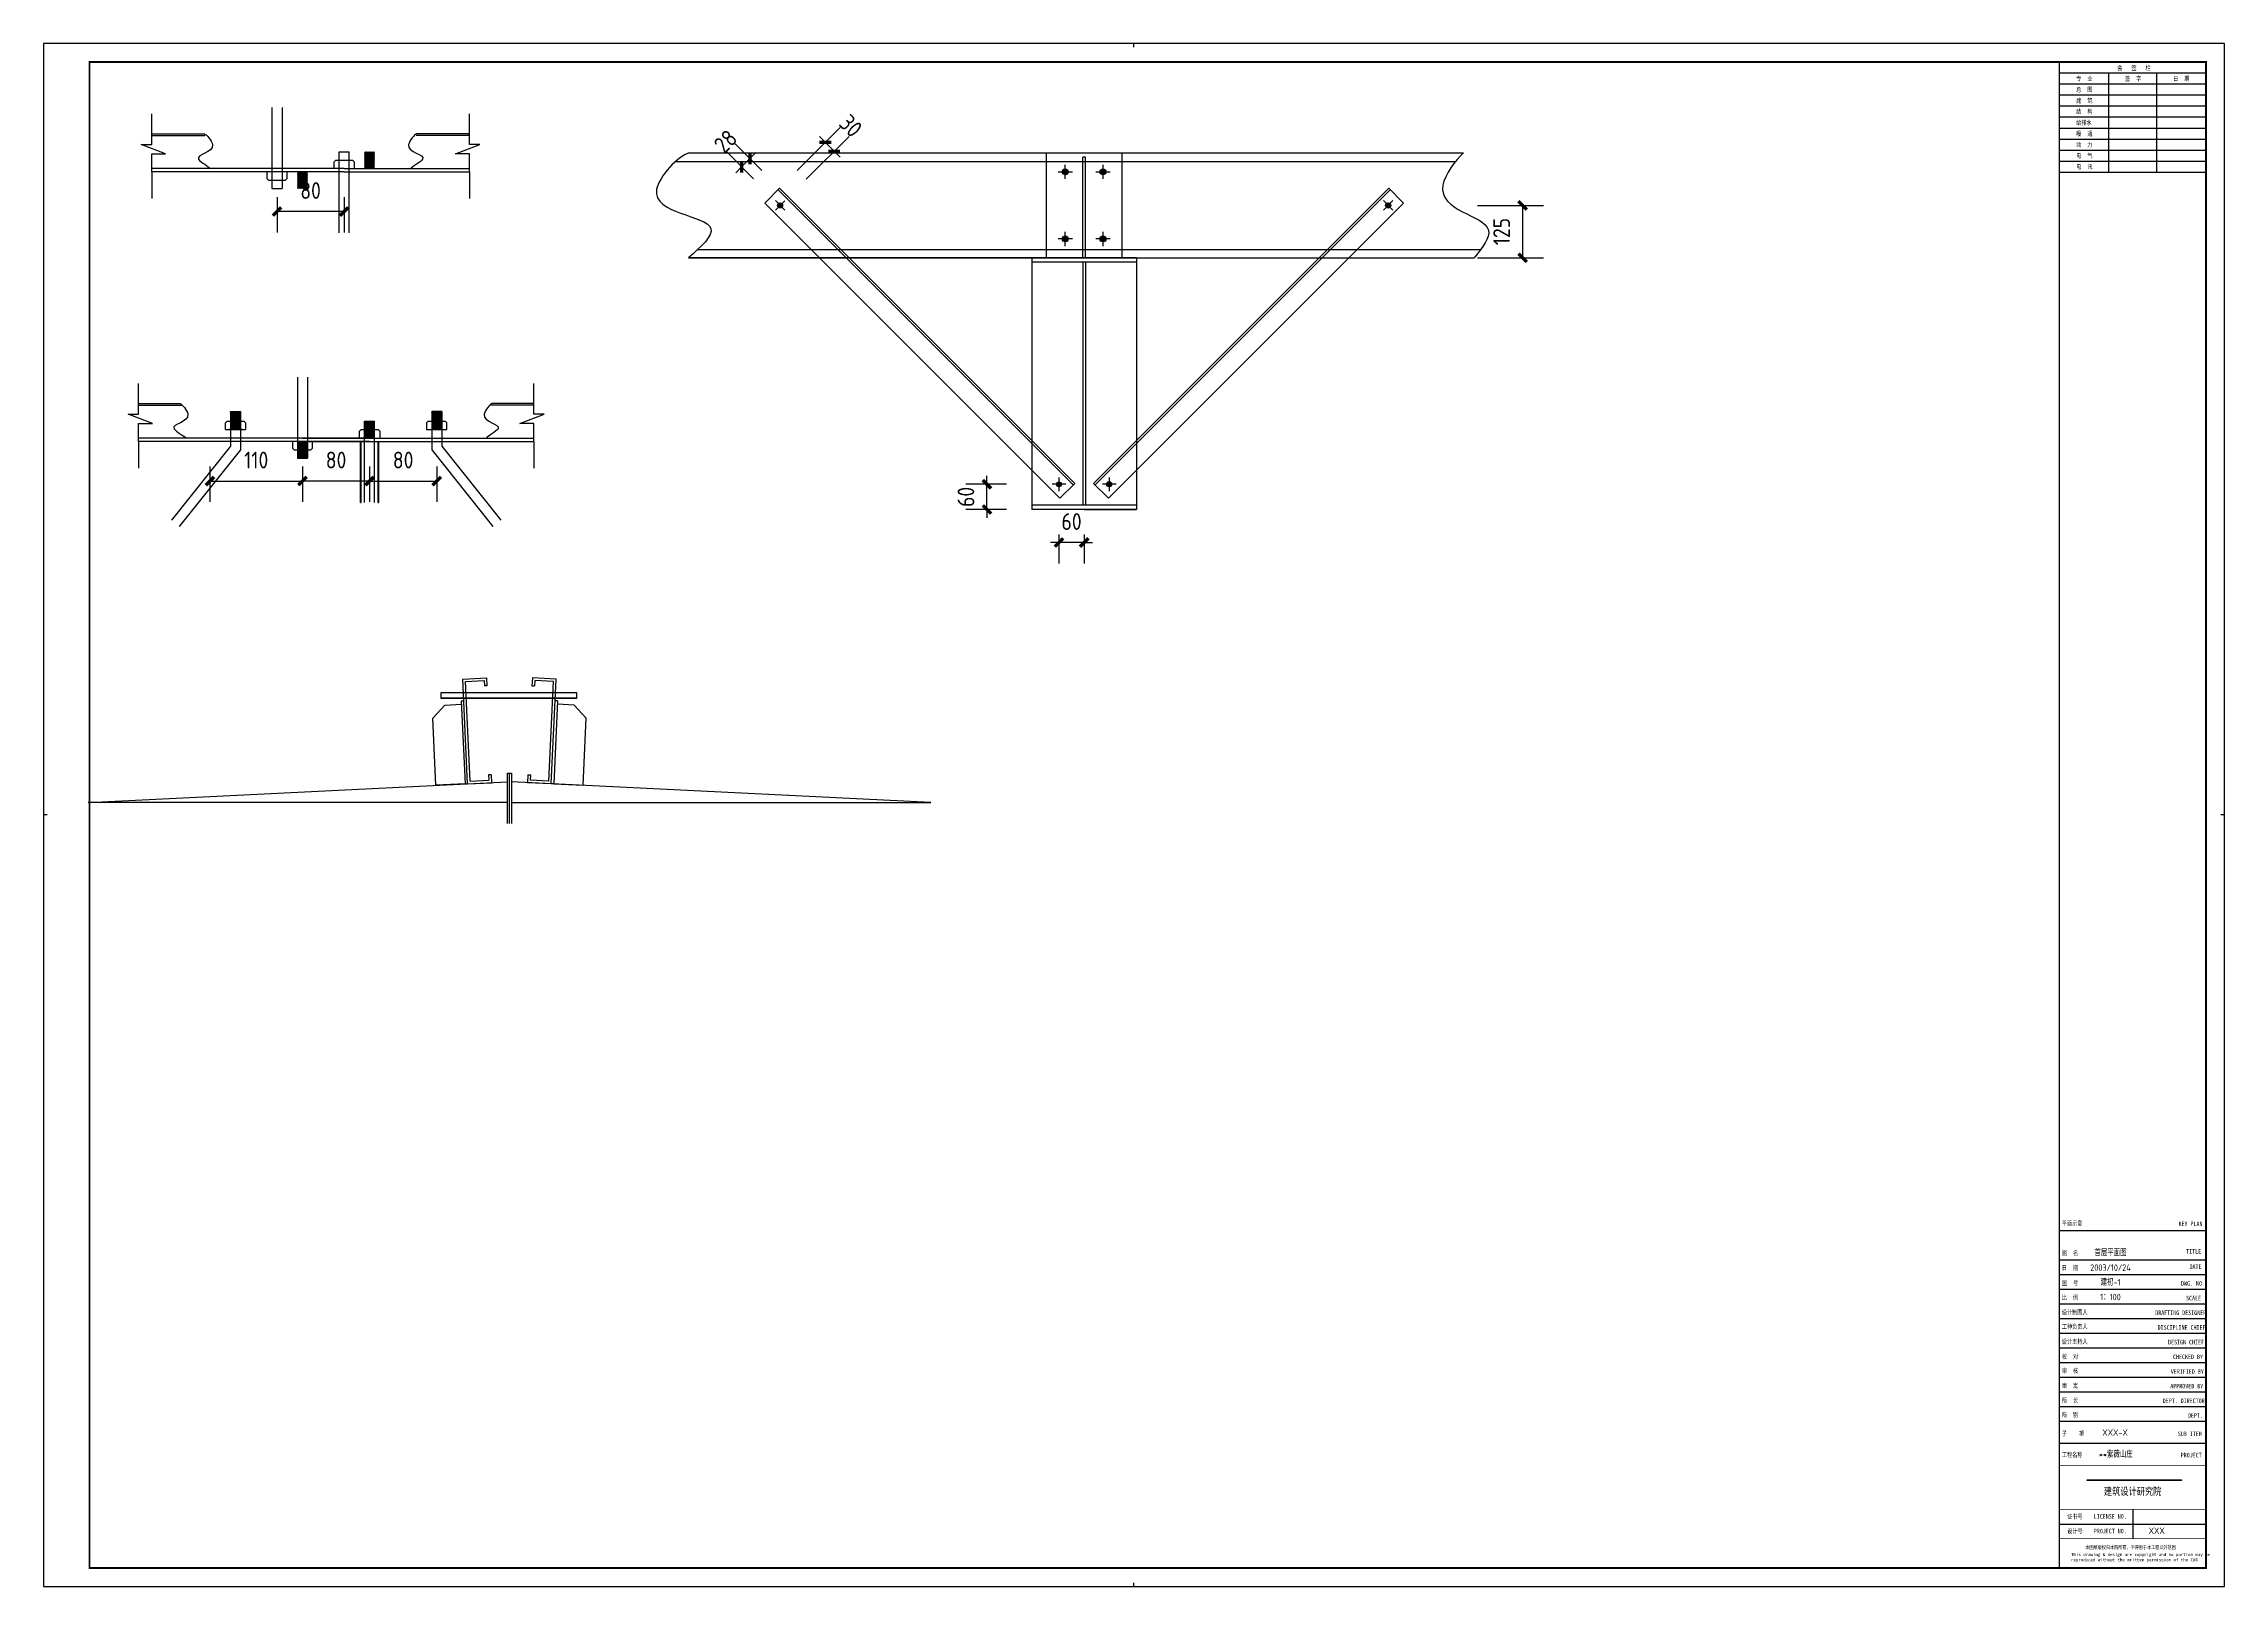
# Model space of a CAD drawing. Extents: x -9001 to 151288, y 75886 to 362543.
# Drawn here: x 21544 to 47547, y 179199 to 197592 of the extents above; entities that cross this region are included whole.
import ezdxf
from ezdxf.enums import TextEntityAlignment as Align

# ---------------------------------------------------------------- set-up
doc = ezdxf.new("R2010")
doc.units = 0
doc.header["$LTSCALE"] = 1000
doc.header["$MEASUREMENT"] = 0
doc.layers.add('PUB_TITLE', color=4, linetype='Continuous')
doc.styles.get("Standard").update_dxf_attribs({"font": 'gbenor.shx', "bigfont": 'gbcbig.shx'})
doc.styles.add('图框', font='')
doc.styles.get('图框').set_extended_font_data('SimSun')
doc.dimstyles.get("Standard").update_dxf_attribs({"dimscale": 100, "dimtxt": 1, "dimasz": 1, "dimexe": 2.5, "dimexo": 3, "dimgap": 1.5, "dimtad": 1, "dimdec": 0, "dimzin": 0, "dimdsep": 46, "dimtxsty": 'Standard', "dimblk": 'ARCHTICK', "dimcen": 0.09, "dimadec": 0, "dimazin": 0, "dimtfac": 1, "dimtdec": 0, "dimtix": 1, "dimtmove": 2, "dimatfit": 3, "dimfxl": 1, "dimtolj": 1, "dimtzin": 0, "dimarcsym": 0})
pattern_1 = [(45, (304.297, -21522.475), (-5.61266008, 5.61266008), [])]

# ---------------------------------------------------------------- blocks, each defined once
blk = doc.blocks.new('$titleblk$00000167')
blk.add_hatch(color=256).paths.add_polyline_path([(-74.9, 58.1), (-74.9, 57.7), (-23.4, 57.7), (-23.4, 58.1)])
for p, q in [((-594.5, 839), (-594.5, 841)), ((-90, 825), (-10, 825)), ((-63, 771), (-63, 825)), ((-37, 825), (-37, 771)), ((-90, 819), (-10, 819)), ((-90, 813), (-10, 813)), ((-90, 807), (-10, 807)), ((-90, 801), (-10, 801)), ((-90, 795), (-10, 795)), ((-90, 789), (-10, 789)), ((-90, 783), (-10, 783)), ((-90, 777), (-10, 777)), ((-90, 771), (-10, 771)), ((-1187, 420.5), (-1189, 420.5)), ((0, 420.5), (-2, 420.5)), ((-90, 194), (-10, 194)), ((-90, 194), (-10, 194)), ((-90, 178), (-10, 178)), ((-90, 170), (-10, 170)), ((-90, 162), (-10, 162)), ((-90, 154), (-10, 154)), ((-90, 146), (-10, 146)), ((-90, 138), (-10, 138)), ((-90, 130), (-10, 130)), ((-90, 122), (-10, 122)), ((-90, 114), (-10, 114)), ((-90, 106), (-10, 106)), ((-90, 98), (-10, 98)), ((-90, 90), (-10, 90)), ((-90, 78), (-10, 78)), ((-50, 42), (-50, 26)), ((-90, 34), (-10, 34)), ((-594.5, 0), (-594.5, 2))]:
    blk.add_line(p, q)
for points in [[(-1189, 0), (0, 0), (0, 841), (-1189, 841)], [(-74.9, 58.1), (-23.4, 58.1), (-23.4, 57.7), (-74.9, 57.7)]]:
    blk.add_lwpolyline(points, close=True)
at = {"const_width": 1}
blk.add_lwpolyline([(-1164, 10), (-10, 10), (-10, 831), (-1164, 831)], close=True, dxfattribs=at)
for points, const_width in [([(-90, 831), (-90, 10)], 0.8), ([(-90, 831), (-90, 767)], 0.8), ([(-10, 767), (-10, 831), (-90, 831)], 0.8), ([(-90, 10), (-10, 10), (-10, 200)], 0.8), ([(-90, 66), (-10, 66)], 0.4), ([(-90, 42), (-10, 42)], 0.4), ([(-90, 26), (-10, 26)], 0.4)]:
    blk.add_lwpolyline(points, dxfattribs=dict(const_width=const_width))
at = {"style": '图框', "width": 0.8}
for s, height, p in [('专  业', 2.5, (-80.8, 820.7)), ('会   签   栏', 2.5, (-58.4, 826.5)), ('签  字', 2.5, (-54.2, 820.7)), ('日  期', 2.5, (-28, 820.7)), ('总  图', 2.5, (-80.8, 814.7)), ('建  筑', 2.5, (-80.8, 808.7)), ('结  构', 2.5, (-80.8, 802.7)), ('给排水', 2.5, (-80.8, 796.7)), ('动  力', 2.5, (-80.8, 784.7)), ('暖  通', 2.5, (-80.8, 790.7)), ('电  气', 2.5, (-80.8, 778.7)), ('电  讯', 2.5, (-80.8, 772.7)), ('平面示意', 2.5, (-88.6, 196.7)), ('KEY PLAN', 2.5, (-25, 196.4)), ('图  名', 2.5, (-88.6, 180.4)), ('TITLE', 2.5, (-20.8, 181.4)), ('图  号', 2.5, (-88.6, 164.1)), ('日  期', 2.5, (-88.6, 172.4)), ('DWG. NO', 2.5, (-23.6, 163.9)), ('DATE', 2.5, (-19, 173.1)), ('比  例', 2.5, (-88.6, 156.3)), ('SCALE', 2.5, (-20.9, 155.9)), ('设计制图人', 2.5, (-88.6, 148.2)), ('工种负责人', 2.5, (-88.6, 140.4)), ('DRAFTING DESIGNER', 2.5, (-37.7, 147.9)), ('设计主持人', 2.5, (-88.6, 132.2)), ('DISCIPLINE CHIEF', 2.5, (-36.4, 139.9)), ('DESIGN CHIEF', 2.5, (-30.7, 131.9)), ('校  对', 2.5, (-88.6, 124.1)), ('审  核', 2.5, (-88.6, 116.3)), ('CHECKED BY', 2.5, (-28, 123.9)), ('审  定', 2.5, (-88.6, 108.2)), ('APPROVED BY', 2.5, (-29.5, 107.9)), ('VERIFIED BY', 2.5, (-29.2, 115.9)), ('所  长', 2.5, (-88.6, 100.2)), ('所  别', 2.5, (-88.6, 92.3)), ('DEPT. DIRECTOR', 2.5, (-33.6, 99.9)), ('子    项', 2.5, (-88.6, 82.1)), ('SUB ITEM', 2.5, (-25.4, 81.9)), ('DEPT.', 2.5, (-19.9, 91.9)), ('工程名称', 2.5, (-88.6, 70.5)), ('PROJECT', 2.5, (-23.8, 70.3)), ('建筑设计研究院', 4, (-65.7, 49.8)), ('证书号', 2.5, (-85.7, 36.8)), ('LICENSE NO.', 2.5, (-71.2, 36.9)), ('设计号', 2.5, (-85.7, 28.9)), ('PROJECT NO.', 2.5, (-71.2, 28.9)), ('本图纸版权归本院所有，不得用于本工程以外范围', 2, (-75.8, 20.3))]:
    blk.add_text(s, height=height, dxfattribs=at).set_placement(p)
at = {"insert": (-83.6, 18.2), "char_height": 1.7, "width": 72.25, "attachment_point": 1, "style": '图框'}
blk.add_mtext('This drawing & design are copyright and no portion may be reproduced without the written permission of the CAG', dxfattribs=at)
at = {"flags": 4}
for tag, p in [('(扩展图名)', (-62.1, 184.1)), ('图名', (-62.1, 180.1)), ('图号', (-62.1, 164)), ('日期', (-62.1, 172)), ('比例', (-62.1, 156)), ('子项', (-59.6, 82.1)), ('工程名称', (-59.2, 70.2)), ('设计号', (-36.9, 28.6))]:
    blk.add_attdef(tag, text='', height=3.5, dxfattribs=at).set_placement(p, align=Align.CENTER)
for tag, p in [('设计人', (-64.8, 148.1)), ('负责人', (-64.7, 140.3)), ('主持人', (-64.7, 132.3)), ('校对人', (-64.3, 124.4)), ('审核人', (-64, 116.2)), ('审定人', (-64.2, 108)), ('所长', (-64.2, 99.8))]:
    blk.add_attdef(tag, p, '', height=3.5)
blk = doc.blocks.new('_ArchTick')
at = {"color": 0, "linetype": 'ByBlock', "const_width": 0.4}
blk.add_lwpolyline([(-0.5, -0.5), (0.5, 0.5)], dxfattribs=at)
blk = doc.blocks.new('*D438')
at = {"color": 0, "lineweight": -2}
for p, q in [((24327, 195763), (24327, 195340)), ((25127, 195590), (24327, 195590)), ((25127, 195763), (25127, 195340))]:
    blk.add_line(p, q, dxfattribs=at)
at = {"layer": 'Defpoints', "color": 0}
for p in [(24327, 196063), (25127, 196063), (24327, 195590)]:
    blk.add_point(p, dxfattribs=at)
at = {"color": 0, "lineweight": -2, "xscale": 100, "yscale": 100, "zscale": 100, "rotation": 180}
blk.add_blockref('_ArchTick', (24327, 195590), dxfattribs=at)
at = {"color": 0, "lineweight": -2, "xscale": 100, "yscale": 100, "zscale": 100}
blk.add_blockref('_ArchTick', (25127, 195590), dxfattribs=at)
at = {"color": 0, "insert": (24727, 195840), "char_height": 200, "attachment_point": 5}
blk.add_mtext('\\A1;80', dxfattribs=at)
blk = doc.blocks.new('*D439')
at = {"color": 0, "lineweight": -2}
for p, q in [((24631, 192550), (24631, 192127)), ((25431, 192550), (25431, 192127)), ((25431, 192377), (24631, 192377))]:
    blk.add_line(p, q, dxfattribs=at)
at = {"layer": 'Defpoints', "color": 0}
for p in [(24631, 192850), (25431, 192850), (24631, 192377)]:
    blk.add_point(p, dxfattribs=at)
at = {"color": 0, "lineweight": -2, "xscale": 100, "yscale": 100, "zscale": 100, "rotation": 180}
blk.add_blockref('_ArchTick', (24631, 192377), dxfattribs=at)
at = {"color": 0, "lineweight": -2, "xscale": 100, "yscale": 100, "zscale": 100}
blk.add_blockref('_ArchTick', (25431, 192377), dxfattribs=at)
at = {"color": 0, "insert": (25031, 192627), "char_height": 200, "attachment_point": 5}
blk.add_mtext('\\A1;80', dxfattribs=at)
blk = doc.blocks.new('*D440')
at = {"color": 0, "lineweight": -2}
for p, q in [((23527, 192550), (23527, 192127)), ((24631, 192550), (24631, 192127)), ((23527, 192377), (24631, 192377))]:
    blk.add_line(p, q, dxfattribs=at)
at = {"layer": 'Defpoints', "color": 0}
for p in [(23527, 192850), (24631, 192850), (24631, 192377)]:
    blk.add_point(p, dxfattribs=at)
at = {"color": 0, "lineweight": -2, "xscale": 100, "yscale": 100, "zscale": 100, "rotation": 180}
blk.add_blockref('_ArchTick', (23527, 192377), dxfattribs=at)
at = {"color": 0, "lineweight": -2, "xscale": 100, "yscale": 100, "zscale": 100}
blk.add_blockref('_ArchTick', (24631, 192377), dxfattribs=at)
at = {"color": 0, "insert": (24079, 192627), "char_height": 200, "attachment_point": 5}
blk.add_mtext('\\A1;110', dxfattribs=at)
blk = doc.blocks.new('*D441')
at = {"color": 0, "lineweight": -2}
for p, q in [((25431, 192550), (25431, 192127)), ((26231, 192550), (26231, 192127)), ((25431, 192377), (26231, 192377))]:
    blk.add_line(p, q, dxfattribs=at)
at = {"layer": 'Defpoints', "color": 0}
for p in [(25431, 192850), (26231, 192850), (26231, 192377)]:
    blk.add_point(p, dxfattribs=at)
at = {"color": 0, "lineweight": -2, "xscale": 100, "yscale": 100, "zscale": 100, "rotation": 180}
blk.add_blockref('_ArchTick', (25431, 192377), dxfattribs=at)
at = {"color": 0, "lineweight": -2, "xscale": 100, "yscale": 100, "zscale": 100}
blk.add_blockref('_ArchTick', (26231, 192377), dxfattribs=at)
at = {"color": 0, "insert": (25831, 192627), "char_height": 200, "attachment_point": 5}
blk.add_mtext('\\A1;80', dxfattribs=at)
blk = doc.blocks.new('*D442')
at = {"color": 0, "lineweight": -2}
for p, q in [((33651, 191738), (33651, 191394)), ((33951, 191738), (33951, 191394)), ((33651, 191644), (33551, 191644)), ((33951, 191644), (33651, 191644)), ((33951, 191644), (34051, 191644))]:
    blk.add_line(p, q, dxfattribs=at)
at = {"layer": 'Defpoints', "color": 0}
for p in [(33651, 192038), (33951, 192038), (33651, 191644)]:
    blk.add_point(p, dxfattribs=at)
at = {"color": 0, "lineweight": -2, "xscale": 100, "yscale": 100, "zscale": 100}
blk.add_blockref('_ArchTick', (33651, 191644), dxfattribs=at)
at = {"color": 0, "lineweight": -2, "xscale": 100, "yscale": 100, "zscale": 100, "rotation": 180}
blk.add_blockref('_ArchTick', (33951, 191644), dxfattribs=at)
at = {"color": 0, "insert": (33801, 191894), "char_height": 200, "attachment_point": 5}
blk.add_mtext('\\A1;60', dxfattribs=at)
blk = doc.blocks.new('*D443')
at = {"color": 0, "lineweight": -2}
for p, q in [((38641, 195663), (39429, 195663)), ((39179, 195663), (39179, 195038)), ((38641, 195038), (39429, 195038))]:
    blk.add_line(p, q, dxfattribs=at)
at = {"layer": 'Defpoints', "color": 0}
for p in [(38341, 195663), (38341, 195038), (39179, 195038)]:
    blk.add_point(p, dxfattribs=at)
at = {"color": 0, "lineweight": -2, "xscale": 100, "yscale": 100, "zscale": 100}
for p, rotation in [((39179, 195663), 90), ((39179, 195038), 270)]:
    blk.add_blockref('_ArchTick', p, dxfattribs=dict(at, rotation=rotation))
at = {"color": 0, "insert": (38929, 195351), "char_height": 200, "attachment_point": 5, "rotation": 90}
blk.add_mtext('\\A1;125', dxfattribs=at)
blk = doc.blocks.new('*D444')
at = {"color": 0, "lineweight": -2}
for p, q in [((30107, 196080), (29788, 196399)), ((30008, 195981), (29689, 196300)), ((29866, 196123), (29796, 196052)), ((29866, 196123), (29965, 196222)), ((29965, 196222), (30036, 196293))]:
    blk.add_line(p, q, dxfattribs=at)
at = {"layer": 'Defpoints', "color": 0}
for p in [(29965, 196222), (30319, 195868), (30220, 195769)]:
    blk.add_point(p, dxfattribs=at)
at = {"color": 0, "lineweight": -2, "xscale": 100, "yscale": 100, "zscale": 100}
for p, rotation in [((29866, 196123), 45.00000000003364), ((29965, 196222), 225.0000000000337)]:
    blk.add_blockref('_ArchTick', p, dxfattribs=dict(at, rotation=rotation))
at = {"color": 0, "insert": (29675, 196426), "char_height": 200, "attachment_point": 5, "rotation": 45}
blk.add_mtext('\\A1;28', dxfattribs=at)
blk = doc.blocks.new('*D445')
at = {"color": 0, "lineweight": -2}
for p, q in [((30531, 196080), (31042, 196591)), ((30637, 195974), (31148, 196485)), ((30865, 196414), (30794, 196485)), ((30971, 196308), (30865, 196414)), ((30971, 196308), (31042, 196237))]:
    blk.add_line(p, q, dxfattribs=at)
at = {"layer": 'Defpoints', "color": 0}
for p in [(30865, 196414), (30319, 195868), (30425, 195762)]:
    blk.add_point(p, dxfattribs=at)
at = {"color": 0, "lineweight": -2, "xscale": 100, "yscale": 100, "zscale": 100}
for p, rotation in [((30865, 196414), 315), ((30971, 196308), 135)]:
    blk.add_blockref('_ArchTick', p, dxfattribs=dict(at, rotation=rotation))
at = {"color": 0, "insert": (31169, 196612), "char_height": 200, "attachment_point": 5, "rotation": 315}
blk.add_mtext('\\A1;30', dxfattribs=at)
blk = doc.blocks.new('*D446')
at = {"color": 0, "lineweight": -2}
for p, q in [((32792, 192338), (32792, 192438)), ((33026, 192338), (32542, 192338)), ((32792, 192038), (32792, 192338)), ((33026, 192038), (32542, 192038)), ((32792, 192038), (32792, 191938))]:
    blk.add_line(p, q, dxfattribs=at)
at = {"layer": 'Defpoints', "color": 0}
for p in [(32792, 192338), (33326, 192338), (33326, 192038)]:
    blk.add_point(p, dxfattribs=at)
at = {"color": 0, "lineweight": -2, "xscale": 100, "yscale": 100, "zscale": 100}
for p, rotation in [((32792, 192338), 270), ((32792, 192038), 90)]:
    blk.add_blockref('_ArchTick', p, dxfattribs=dict(at, rotation=rotation))
at = {"color": 0, "insert": (32542, 192188), "char_height": 200, "attachment_point": 5, "rotation": 90}
blk.add_mtext('\\A1;60', dxfattribs=at)

msp = doc.modelspace()

# ---------------------------------------------------------------- hatches: boundary and pattern name
h = msp.add_hatch()
h.set_pattern_fill('ANSI31', color=256, scale=5, style=0)
h.set_pattern_definition(pattern_1)
h.paths.add_polyline_path([(24691, 192849.6), (24631, 192849.6), (24571, 192849.6), (24571, 192749.6), (24691, 192749.6)])
h.paths.add_polyline_path([(24691, 192749.6), (24571, 192749.6), (24571, 192649.6), (24691, 192649.6)])
h.paths.add_polyline_path([(25491, 193089.6), (25371, 193089.6), (25371, 192989.6), (25491, 192989.6)])
h.paths.add_polyline_path([(25491, 192989.6), (25371, 192989.6), (25371, 192889.6), (25491, 192889.6)])
h.paths.add_polyline_path([(24691, 195963.2), (24571, 195963.2), (24571, 195863.2), (24691, 195863.2)])
h.paths.add_polyline_path([(24691, 196063.2), (24571, 196063.2), (24571, 195963.2), (24691, 195963.2)])
h.paths.add_polyline_path([(25491, 196203.2), (25371, 196203.2), (25371, 196103.2), (25431, 196103.2), (25491, 196103.2)])
h.paths.add_polyline_path([(25491, 196303.2), (25371, 196303.2), (25371, 196203.2), (25491, 196203.2)])
h = msp.add_hatch()
h.set_pattern_fill('ANSI31', color=256, scale=5, style=0)
h.set_pattern_definition([(45, (2054.106, -2173.0185), (-5.61266008, 5.61266008), [])])
h.paths.add_polyline_path([(33726.1, 195298.1, 0.4142136), (33691.1, 195263.1), (33726.1, 195263.1)])
h.paths.add_polyline_path([(33726.1, 195298.1), (33726.1, 195263.1), (33761.1, 195263.1, 0.4142136)])
h.paths.add_polyline_path([(33726.1, 195263.1), (33691.1, 195263.1, 0.4142136), (33726.1, 195228.1)])
h.paths.add_polyline_path([(33761.1, 195263.1), (33726.1, 195263.1), (33726.1, 195228.1, 0.4142136)])
h.paths.add_polyline_path([(34176.1, 195298.1, 0.4142136), (34141.1, 195263.1), (34176.1, 195263.1)])
h.paths.add_polyline_path([(34176.1, 195263.1), (34141.1, 195263.1, 0.4142136), (34176.1, 195228.1)])
h.paths.add_polyline_path([(34211.1, 195263.1), (34176.1, 195263.1), (34176.1, 195228.1, 0.4142136)])
h.paths.add_polyline_path([(34176.1, 195298.1), (34176.1, 195263.1), (34211.1, 195263.1, 0.4142136)])
h.paths.add_polyline_path([(33726.1, 196098.1, 0.4142136), (33691.1, 196063.1), (33726.1, 196063.1)])
h.paths.add_polyline_path([(33726.1, 196063.1), (33691.1, 196063.1, 0.4142136), (33726.1, 196028.1)])
h.paths.add_polyline_path([(33761.1, 196063.1), (33726.1, 196063.1), (33726.1, 196028.1, 0.4142136)])
h.paths.add_polyline_path([(33726.1, 196098.1), (33726.1, 196063.1), (33761.1, 196063.1, 0.4142136)])
h.paths.add_polyline_path([(34176.1, 196098.1, 0.4142136), (34141.1, 196063.1), (34176.1, 196063.1)])
h.paths.add_polyline_path([(34176.1, 196063.1), (34141.1, 196063.1, 0.4142136), (34176.1, 196028.1)])
h.paths.add_polyline_path([(34211.1, 196063.1), (34176.1, 196063.1), (34176.1, 196028.1, 0.4142136)])
h.paths.add_polyline_path([(34176.1, 196098.1), (34176.1, 196063.1), (34211.1, 196063.1, 0.4142136)])
h = msp.add_hatch()
h.set_pattern_fill('ANSI31', color=256, scale=5, style=0)
h.set_pattern_definition([(45, (4296.3, -12750.482), (-5.61266008, 5.61266008), [])])
h.paths.add_polyline_path([(37597.4, 195684.3, 0.4142136), (37554.9, 195684.3), (37576.1, 195663.1)])
h.paths.add_polyline_path([(37554.9, 195684.3, 0.1989124), (37546.1, 195663.1, 0.1989124), (37554.9, 195641.9), (37576.1, 195663.1)])
h.paths.add_polyline_path([(37576.1, 195663.1), (37554.9, 195641.9, 0.4142136), (37597.4, 195641.9)])
h.paths.add_polyline_path([(37597.4, 195684.3), (37576.1, 195663.1), (37597.4, 195641.9, 0.1989124), (37606.1, 195663.1, 0.1989124)])
h.paths.add_polyline_path([(30347.1, 195684, 0.410274), (30304.9, 195684.3), (30326.1, 195663.1)])
h.paths.add_polyline_path([(30304.9, 195684.3, 0.2024153), (30295.9, 195662.8, 0.1989124), (30304.6, 195641.6), (30326.1, 195663.1)])
h.paths.add_polyline_path([(30326.1, 195663.1), (30304.6, 195641.6, 0.4181641), (30347.4, 195641.9)])
h.paths.add_polyline_path([(30355.9, 195662.8, 0.1989124), (30347.1, 195684), (30326.1, 195663.1), (30347.4, 195641.9, 0.1954142)])
h.paths.add_polyline_path([(33651.1, 192367.5, 0.4086452), (33621.1, 192338.1), (33651.1, 192338.1)])
h.paths.add_polyline_path([(33651.1, 192367.5), (33651.1, 192338.1), (33681.1, 192338.1, 0.4086452)])
h.paths.add_polyline_path([(33621.1, 192338.1, 0.0047623), (33621.1, 192337.5, 1), (33681.1, 192337.5, 0.0047623), (33681.1, 192338.1)])
h.paths.add_polyline_path([(34251.1, 192368.1, 0.4142136), (34221.1, 192338.1), (34251.1, 192338.1)])
h.paths.add_polyline_path([(34251.1, 192338.1), (34221.1, 192338.1, 0.4142136), (34251.1, 192308.1)])
h.paths.add_polyline_path([(34281.1, 192338.1), (34251.1, 192338.1), (34251.1, 192308.1, 0.4142136)])
h.paths.add_polyline_path([(34251.1, 192368.1), (34251.1, 192338.1), (34281.1, 192338.1, 0.4142136)])
h = msp.add_hatch()
h.set_pattern_fill('ANSI31', color=256, scale=5, style=0)
h.set_pattern_definition(pattern_1)
h.paths.add_polyline_path([(23891, 193204.3), (23771, 193204.3), (23771, 193089.6), (23891, 193089.6)])
h.paths.add_polyline_path([(23891, 193089.6), (23771, 193089.6), (23771, 192989.6), (23891, 192989.6)])
h.paths.add_polyline_path([(26291, 193204.3), (26171, 193204.3), (26171, 193089.6), (26291, 193089.6)])
h.paths.add_polyline_path([(26291, 193089.6), (26171, 193089.6), (26171, 192989.6), (26291, 192989.6)])
h = msp.add_hatch()
h.set_pattern_fill('ANSI31', color=256, style=0)
h.set_pattern_definition([(45, (304.2967, -21522.475), (-1.122532015, 1.122532015), [])])
h.paths.add_polyline_path([(25331, 192849.6), (25321, 192849.6), (25321, 192122.2), (25331, 192122.2)])
h.paths.add_polyline_path([(25541, 192849.6), (25531, 192849.6), (25531, 192316.2), (25541, 192282.3)])

# ---------------------------------------------------------------- linework, layer by layer
for p, q in [((22832.4, 196388.7), (22832.4, 196754.7)), ((24266.7, 196830.6), (24266.7, 195863.2)), ((24386.7, 196830.6), (24386.7, 195863.2)), ((26621, 196388.7), (26621, 196754.7)), ((22998.9, 196276.8), (22708.3, 196388.7)), ((22708.3, 196388.7), (22832.4, 196388.7)), ((22832.4, 196515.7), (23463.8, 196515.7)), ((22832.4, 196495.7), (23468, 196495.7)), ((26621, 196495.7), (25985.3, 196495.7)), ((26621, 196515.7), (25989.6, 196515.7)), ((26454.5, 196276.8), (26745.1, 196388.7)), ((26745.1, 196388.7), (26621, 196388.7)), ((22832.2, 196063.2), (22832.2, 196276.8)), ((22832.2, 196276.8), (22998.9, 196276.8)), ((25126.7, 196103.2), (22832.2, 196103.2)), ((25006.7, 196103.2), (24946.7, 196103.2)), ((25006.7, 196183.2), (25026.7, 196203.2)), ((25006.7, 196103.2), (25006.7, 196183.2)), ((25026.7, 196203.2), (25226.7, 196203.2)), ((25066.7, 195335.9), (25066.7, 196303.2)), ((25066.7, 196303.2), (25186.7, 196303.2)), ((25066.7, 196203.2), (25186.7, 196203.2)), ((25126.7, 196103.2), (26621.2, 196103.2)), ((25186.7, 195335.9), (25186.7, 196303.2)), ((25246.7, 196183.2), (25226.7, 196203.2)), ((25246.7, 196183.2), (25246.7, 196103.2)), ((26621.2, 196276.8), (26454.5, 196276.8)), ((26621.2, 196063.2), (26621.2, 196276.8)), ((29080.8, 196188.1), (38379.7, 196188.1)), ((29240.6, 196288.1), (38476.1, 196288.1)), ((33501.1, 196288.1), (34401.1, 196288.1)), ((33501.1, 195038.1), (33501.1, 196288.1)), ((33726.1, 195978.1), (33726.1, 196148.1)), ((33966.1, 196238.1), (33936.1, 196238.1)), ((33936.1, 195038.1), (33936.1, 196238.1)), ((33966.1, 195038.1), (33966.1, 196238.1)), ((34176.1, 195978.1), (34176.1, 196148.1)), ((34401.1, 196288.1), (34401.1, 195038.1)), ((25126.7, 196063.2), (22832.2, 196063.2)), ((22832.2, 196063.2), (22832.2, 195744.4)), ((24206.7, 196063.2), (24146.7, 196063.2)), ((24206.7, 196063.2), (24206.7, 195983.2)), ((24206.7, 195983.2), (24226.7, 195963.2)), ((24226.7, 195963.2), (24426.7, 195963.2)), ((24266.7, 195963.2), (24386.7, 195963.2)), ((24266.7, 195863.2), (24386.7, 195863.2)), ((24446.7, 195983.2), (24426.7, 195963.2)), ((24446.7, 195983.2), (24446.7, 196063.2)), ((25006.7, 196063.2), (24946.7, 196063.2)), ((25126.7, 196063.2), (26621.2, 196063.2)), ((26621.2, 196063.2), (26621.2, 195744.4)), ((30142.3, 195691.4), (30319.1, 195868.2)), ((33820.8, 192331), (30301.4, 195850.5)), ((33838.5, 192348.7), (30319.1, 195868.2)), ((33641.1, 196063.1), (33811.1, 196063.1)), ((34063.8, 192348.7), (37583.2, 195868.2)), ((34081.4, 192331), (37600.9, 195850.5)), ((34091.1, 196063.1), (34261.1, 196063.1)), ((37760, 195691.4), (37583.2, 195868.2)), ((33661.7, 192171.9), (30142.3, 195691.4)), ((30269.3, 195606.3), (30382.4, 195719.4)), ((30382.7, 195606.5), (30269.6, 195719.7)), ((30326.1, 195663.1), (30304.6, 195641.6)), ((34240.5, 192171.9), (37760, 195691.4)), ((37632.7, 195606.5), (37519.6, 195719.7)), ((37519.6, 195606.5), (37632.7, 195719.7)), ((37576.1, 195663.1), (37597.4, 195641.9)), ((33726.1, 195178.1), (33726.1, 195348.1)), ((34176.1, 195178.1), (34176.1, 195348.1)), ((33326.1, 195038.1), (29232.9, 195038.1)), ((29232.9, 195038.1), (38601.4, 195038.1)), ((29344.2, 195138.1), (38679.5, 195138.1)), ((33326.1, 195038.1), (33326.1, 192038.1)), ((34576.1, 195038.1), (33326.1, 195038.1)), ((34401.1, 195038.1), (33501.1, 195038.1)), ((33811.1, 195263.1), (33641.1, 195263.1)), ((34261.1, 195263.1), (34091.1, 195263.1)), ((34576.1, 195038.1), (34576.1, 192038.1)), ((34576.1, 194988.1), (33326.1, 194988.1)), ((33936.1, 194988.1), (33936.1, 192088.1)), ((33966.1, 194988.1), (33966.1, 192088.1)), ((22674.7, 193175), (22674.7, 193541)), ((24571, 193616.9), (24571, 192649.6)), ((24691, 193616.9), (24691, 192649.6)), ((27387.2, 193175), (27387.2, 193541)), ((22674.7, 193302.1), (23170.9, 193302.1)), ((22674.7, 193282.1), (23197.4, 193282.1)), ((27387.2, 193282.1), (26864.5, 193282.1)), ((27387.2, 193302.1), (26891, 193302.1)), ((22841.2, 193063.1), (22550.6, 193175)), ((22550.6, 193175), (22674.7, 193175)), ((22674.5, 192849.6), (22674.5, 193063.1)), ((22674.5, 193063.1), (22841.2, 193063.1)), ((23711, 193069.6), (23731, 193089.6)), ((23711, 192989.6), (23711, 193069.6)), ((23711, 192989.6), (23951, 192989.6)), ((23731, 193089.6), (23931, 193089.6)), ((23911, 192989.6), (23751, 192989.6)), ((23771, 193204.3), (23771, 192791.6)), ((23771, 193204.3), (23891, 193204.3)), ((23891, 193204.3), (23891, 192749.6)), ((23951, 193069.6), (23931, 193089.6)), ((23951, 193069.6), (23951, 192989.6)), ((25311, 192969.6), (25331, 192989.6)), ((25311, 192889.6), (25311, 192969.6)), ((25331, 192989.6), (25531, 192989.6)), ((25371, 192122.2), (25371, 193089.6)), ((25371, 193089.6), (25491, 193089.6)), ((25491, 192122.2), (25491, 193089.6)), ((25551, 192969.6), (25531, 192989.6)), ((25551, 192969.6), (25551, 192889.6)), ((26111, 193069.6), (26131, 193089.6)), ((26111, 193069.6), (26111, 192989.6)), ((26111, 192989.6), (26351, 192989.6)), ((26131, 193089.6), (26331, 193089.6)), ((26171, 193204.3), (26171, 192749.6)), ((26291, 193204.3), (26171, 193204.3)), ((26291, 193204.3), (26291, 192791.6)), ((26351, 193069.6), (26331, 193089.6)), ((26351, 192989.6), (26351, 193069.6)), ((27220.8, 193063.1), (27511.3, 193175)), ((27387.5, 193063.1), (27220.8, 193063.1)), ((27511.3, 193175), (27387.2, 193175)), ((27387.5, 192849.6), (27387.5, 193063.1)), ((25431, 192889.6), (22674.5, 192889.6)), ((25431, 192849.6), (22674.5, 192849.6)), ((22674.5, 192849.6), (22674.5, 192530.8)), ((23771, 192791.6), (23067.9, 191911.5)), ((23891, 192749.6), (23161.7, 191836.6)), ((24511, 192849.6), (24451, 192849.6)), ((24511, 192849.6), (24511, 192769.6)), ((24511, 192769.6), (24531, 192749.6)), ((24531, 192749.6), (24731, 192749.6)), ((24631, 192889.6), (27387.5, 192889.6)), ((24631, 192849.6), (27387.5, 192849.6)), ((24751, 192769.6), (24731, 192749.6)), ((24751, 192769.6), (24751, 192849.6)), ((25311, 192889.6), (25251, 192889.6)), ((25311, 192849.6), (25251, 192849.6)), ((25321, 192122.2), (25321, 192849.6)), ((25331, 192122.2), (25331, 192849.6)), ((25431, 192889.6), (25511, 192889.6)), ((25431, 192849.6), (25491, 192849.6)), ((25531, 192122.2), (25531, 192849.6)), ((25541, 192122.2), (25541, 192849.6)), ((26171, 192749.6), (26900.3, 191836.6)), ((26291, 192791.6), (26994, 191911.5)), ((27387.5, 192849.6), (27387.5, 192530.8)), ((24571, 192649.6), (24691, 192649.6)), ((33731.1, 192338.1), (33571.1, 192338.1)), ((33651.1, 192418.1), (33651.1, 192258.1)), ((33838.5, 192348.7), (33661.7, 192171.9)), ((34063.8, 192348.7), (34240.5, 192171.9)), ((34331.1, 192338.1), (34171.1, 192338.1)), ((34251.1, 192418.1), (34251.1, 192258.1)), ((25321, 192122.2), (25331, 192122.2)), ((25531, 192122.2), (25541, 192122.2)), ((34576.1, 192088.1), (33326.1, 192088.1)), ((34576.1, 192038.1), (33326.1, 192038.1)), ((33951.1, 192038.1), (34576.1, 192038.1)), ((26282, 189849.9), (26282, 189789.9)), ((27900, 189849.9), (26282, 189849.9)), ((26542.4, 190016), (26825.2, 190029.1)), ((26600.1, 188767.4), (26542.4, 190016)), ((26573.7, 189987.5), (26796.6, 189997.8)), ((26628.7, 188798.7), (26573.7, 189987.5)), ((26796.6, 189997.8), (26799.6, 189933.4)), ((26829.6, 189934.8), (26799.6, 189933.4)), ((26825.2, 190029.1), (26829.6, 189934.8)), ((27371.5, 190029.1), (27367.1, 189934.8)), ((27367.1, 189934.8), (27397.1, 189933.4)), ((27654.3, 190016), (27371.5, 190029.1)), ((27400, 189997.8), (27397.1, 189933.4)), ((27622.9, 189987.5), (27400, 189997.8)), ((27568, 188798.7), (27622.9, 189987.5)), ((27596.6, 188767.4), (27654.3, 190016)), ((27900, 189789.9), (27900, 189849.9)), ((26326.5, 189705.7), (26183.6, 189549)), ((27900, 189789.9), (26282, 189789.9)), ((26282, 189789.9), (27900, 189789.9)), ((26326.5, 189705.7), (26526.3, 189715)), ((26522.8, 189789.9), (27900, 189789.9)), ((26524.4, 189754.9), (26554.4, 189756.3)), ((26524.4, 189754.9), (26570.1, 188766)), ((27672.2, 189754.9), (27626.5, 188766)), ((27672.2, 189754.9), (27642.3, 189756.3)), ((27870.2, 189705.7), (27670.4, 189715)), ((27870.2, 189705.7), (28013.1, 189549)), ((26220.5, 188749.8), (26183.6, 189549)), ((27976.2, 188749.8), (28013.1, 189549)), ((22073.3, 188542.5), (27073.3, 188792.5)), ((26628.7, 188798.7), (26851.6, 188809)), ((26878.6, 188874.8), (26848.6, 188873.4)), ((26848.6, 188873.4), (26851.6, 188809)), ((26878.6, 188874.8), (26882.9, 188780.5)), ((27073.3, 188292.5), (27073.3, 188892.5)), ((27073.3, 188892.5), (27123.3, 188892.5)), ((27098.3, 188292.5), (27098.3, 188892.5)), ((27123.3, 188892.5), (27123.3, 188292.5)), ((32123.3, 188542.5), (27123.3, 188792.5)), ((27318.1, 188874.8), (27313.7, 188780.5)), ((27318.1, 188874.8), (27348.1, 188873.4)), ((27348.1, 188873.4), (27345.1, 188809)), ((27568, 188798.7), (27345.1, 188809)), ((27073.3, 188542.5), (22073.3, 188542.5)), ((26570.1, 188766), (26220.5, 188749.8)), ((26570.1, 188766), (26600.1, 188767.4)), ((26600.1, 188767.4), (26882.9, 188780.5)), ((27123.3, 188542.5), (32123.3, 188542.5)), ((27596.6, 188767.4), (27313.7, 188780.5)), ((27626.5, 188766), (27596.6, 188767.4)), ((27626.5, 188766), (27976.2, 188749.8))]:
    msp.add_line(p, q)
for centre, radius in [((33726.1, 196063.1), 35), ((34176.1, 196063.1), 35), ((30325.9, 195662.8), 30), ((37576.1, 195663.1), 30), ((33726.1, 195263.1), 35), ((34176.1, 195263.1), 35), ((33651.1, 192337.5), 30), ((34251.1, 192338.1), 30)]:
    msp.add_circle(centre, radius)
for points, knots in [([(23463.8, 196515.7), (23485.7, 196507.9), (23678.5, 196292), (23231.1, 196270.3), (23518.8, 196123.8), (23532, 196103.2)], [1.7527834, 1.7527834, 1.7527834, 1.7527834, 7.6446329, 19.5921999, 26.5626939, 26.5626939, 26.5626939, 26.5626939]), ([(25989.6, 196515.7), (25967.7, 196507.9), (25774.8, 196292), (26222.3, 196270.3), (25934.6, 196123.8), (25921.3, 196103.2)], [1.7527834, 1.7527834, 1.7527834, 1.7527834, 7.6446329, 19.5921999, 26.5626939, 26.5626939, 26.5626939, 26.5626939]), ([(29240.6, 196288.1), (29106.9, 196249.8), (28459.2, 195568), (29800.8, 195539.1), (29382.3, 195169.9), (29232.9, 195038.1)], [31.2116344, 31.2116344, 31.2116344, 31.2116344, 117.7244206, 276.8844038, 365.2345216, 365.2345216, 365.2345216, 365.2345216]), ([(38476.1, 196288.1), (38376.6, 196204.3), (37947.3, 195613.3), (38993.3, 195527.8), (38698.2, 195159), (38601.4, 195038.1)], [43.9185281, 43.9185281, 43.9185281, 43.9185281, 107.2017459, 259.6712539, 334.0083816, 334.0083816, 334.0083816, 334.0083816]), ([(23170.9, 193302.1), (23192.9, 193294.3), (23385.7, 193078.4), (22938.3, 193056.6), (23225.9, 192910.2), (23239.2, 192889.6)], [1.7527834, 1.7527834, 1.7527834, 1.7527834, 7.6446329, 19.5921999, 26.5626939, 26.5626939, 26.5626939, 26.5626939]), ([(26891, 193302.1), (26869.1, 193294.3), (26676.3, 193078.4), (27123.7, 193056.6), (26836, 192910.2), (26822.8, 192889.6)], [1.7527834, 1.7527834, 1.7527834, 1.7527834, 7.6446329, 19.5921999, 26.5626939, 26.5626939, 26.5626939, 26.5626939])]:
    msp.add_open_spline(points, degree=3, knots=knots)

# ---------------------------------------------------------------- block references
at = {"layer": 'PUB_TITLE', "xscale": 21.86999999999534, "yscale": 21.86999999999534, "zscale": 21.87}
msp.add_blockref('$titleblk$00000167', (47547.2, 179199.1), dxfattribs=at).add_auto_attribs({'比例': '1：100', '图号': '建初-1', '日期': '2003/10/24', '图名': '首层平面图', '子项': 'XXX-X', '工程名称': '**紫薇山庄', '设计号': 'XXX'})

# ---------------------------------------------------------------- dimensions: what is measured, and where the dimension line sits
for base, p1, angle, picture, middle in [((29965.3, 196222), (30220.1, 195769.2), 45, '*D444', (29675, 196426.3)), ((30864.8, 196413.9), (30425.1, 195762.1), 135, '*D445', (31169.4, 196611.8))]:
    dim = msp.add_linear_dim(base=base, p1=p1, p2=(30319.1, 195868.2), angle=angle, dimstyle='Standard', override={"dimtxt": 2, "dimlfac": 0.2})
    dim.commit()
    dim.dimension.update_dxf_attribs({"geometry": picture, "text_midpoint": middle, "dimtype": 161})
for base, p1, p2, override, picture, middle in [((24326.7, 195590.2), (25126.7, 196063.2), (24326.7, 196063.2), {"dimtxt": 2, "dimlfac": 0.1}, '*D438', (24726.7, 195840.2)), ((24631, 192376.6), (23526.7, 192849.6), (24631, 192849.6), {"dimtxt": 2, "dimlfac": 0.1}, '*D440', (24078.8, 192626.6)), ((24631, 192376.6), (25431, 192849.6), (24631, 192849.6), {"dimtxt": 2, "dimlfac": 0.1}, '*D439', (25031, 192626.6)), ((26231, 192376.6), (25431, 192849.6), (26231, 192849.6), {"dimtxt": 2, "dimlfac": 0.1}, '*D441', (25831, 192626.6)), ((33651.1, 191644.1), (33951.1, 192038.1), (33651.1, 192038.1), {"dimtxt": 2, "dimlfac": 0.2}, '*D442', (33801.1, 191894.1))]:
    dim = msp.add_linear_dim(base=base, p1=p1, p2=p2, dimstyle='Standard', override=override)
    dim.commit()
    dim.dimension.update_dxf_attribs({"geometry": picture, "text_midpoint": middle})
for base, p1, p2, picture, middle in [((39178.5, 195038.1), (38341.4, 195663.1), (38341.4, 195038.1), '*D443', (38928.5, 195350.6)), ((32792.1, 192338.1), (33326.1, 192038.1), (33326.1, 192338.1), '*D446', (32542.1, 192188.1))]:
    dim = msp.add_linear_dim(base=base, p1=p1, p2=p2, angle=90, dimstyle='Standard', override={"dimtxt": 2, "dimlfac": 0.2})
    dim.commit()
    dim.dimension.update_dxf_attribs({"geometry": picture, "text_midpoint": middle})

doc.saveas('drawing.dxf')
